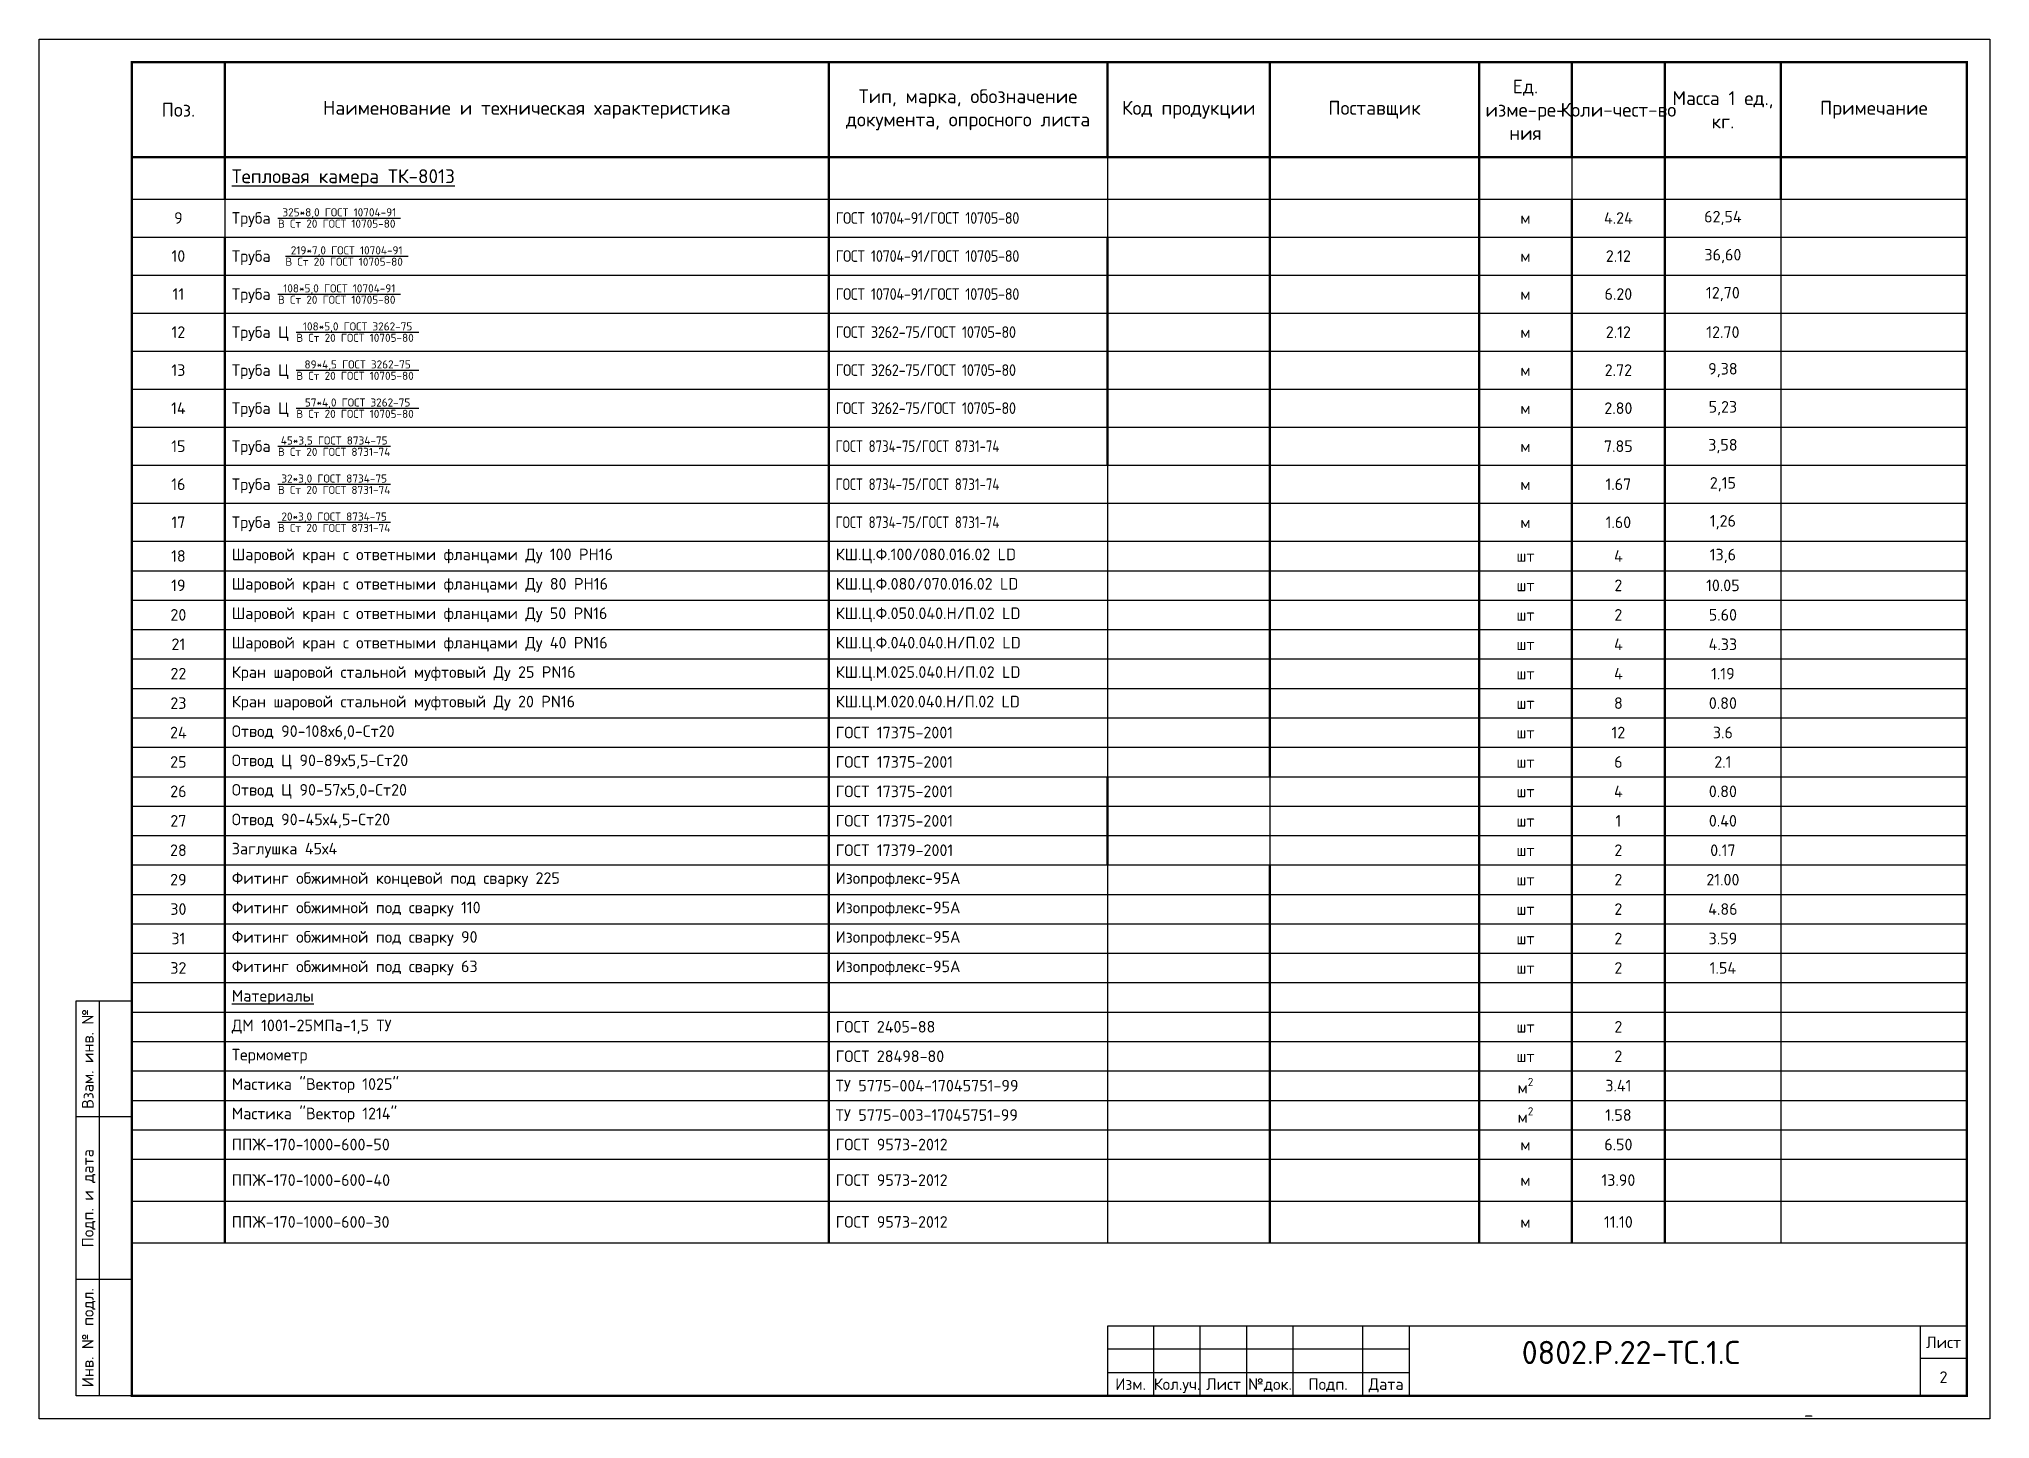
# Model space of a CAD drawing. Header units: millimetres. Extents: x 1114 to 8235, y 637 to 5441.
# Drawn here: x 6227 to 6647, y 1175.7 to 1472.7 of the extents above; entities that cross this region are included whole.
import ezdxf
from ezdxf.enums import TextEntityAlignment as Align

# ---------------------------------------------------------------- set-up
doc = ezdxf.new("R2010")
doc.units = ezdxf.units.MM
doc.layers.add('Таблица', color=3, linetype='Continuous', lineweight=30)
doc.styles.add('-ISOCPEUR-', font='isocpeur.ttf')

msp = doc.modelspace()

# ---------------------------------------------------------------- texts
at = {"style": '-ISOCPEUR-'}
for s, p in [('Взам. инв. №', (6237.535, 1253.194)), ('Подп. и дата', (6237.535, 1223.194)), ('Инв. № подл.', (6237.535, 1193.194))]:
    msp.add_text(s, height=2.5, rotation=90, dxfattribs=at).set_placement(p, align=Align.MIDDLE_CENTER)
for s, p in [('Лист', (6637.035, 1192.194)), ('Изм.', (6462.035, 1183.194)), ('Кол.уч.', (6472.035, 1183.194)), ('Лист', (6482.035, 1183.194)), ('№док.', (6492.035, 1183.194)), ('Подп.', (6504.535, 1183.194)), ('Дата', (6517.035, 1183.194))]:
    msp.add_text(s, height=2.5, dxfattribs=at).set_placement(p, align=Align.MIDDLE_CENTER)
at = {"insert": (6546.233, 1192.502), "char_height": 5, "width": 38.55785, "attachment_point": 1, "style": '-ISOCPEUR-'}
msp.add_mtext('0802.Р.22-ТС.1.С', dxfattribs=at)
at = {"style": '-ISOCPEUR-'}
msp.add_attdef('2', text='*', height=2.5, dxfattribs=at).set_placement((6637.035, 1184.694), align=Align.MIDDLE_CENTER)
at = {"style": '-ISOCPEUR-', "flags": 8}
msp.add_attdef('_', text='Формат', height=3, dxfattribs=at).set_placement((6608.007, 1177.949), align=Align.MIDDLE_CENTER)

# ---------------------------------------------------------------- blocks, each defined once
blk = doc.blocks.new('*T269')
at = {"layer": 'Таблица', "color": 7, "lineweight": 50, "transparency": 16777216}
for p, q in [((0, 0), (395, 0)), ((0, 0), (0, -20.43)), ((20, 0), (20, -20.43)), ((150, 0), (150, -20.43)), ((210, 0), (210, -20.43)), ((245, 0), (245, -20.43)), ((290, 0), (290, -20.43)), ((310, 0), (310, -20.43)), ((330, 0), (330, -20.43)), ((355, 0), (355, -20.43)), ((395, 0), (395, -20.43))]:
    blk.add_line(p, q, dxfattribs=at)
at = {"layer": 'Таблица', "color": 0, "lineweight": 50, "transparency": 16777216}
for p, q in [((0, -20.43), (150, -20.43)), ((0, -20.43), (0, -254.09)), ((20, -20.43), (20, -29.43)), ((210, -20.43), (395, -20.43)), ((245, -20.43), (245, -153.76)), ((290, -20.43), (290, -29.43)), ((330, -20.43), (330, -29.43)), ((355, -20.43), (355, -29.43)), ((395, -20.43), (395, -254.09)), ((20, -37.61), (20, -254.09)), ((210, -37.61), (210, -86.72)), ((210, -153.76), (210, -172.76)), ((245, -172.76), (245, -254.09))]:
    blk.add_line(p, q, dxfattribs=at)
at = {"layer": 'Таблица', "color": 0, "linetype": 'ByBlock', "lineweight": 50, "transparency": 16777216}
for p, q in [((150, -20.43), (210, -20.43)), ((150, -20.43), (150, -254.09)), ((290, -29.43), (290, -254.09)), ((310, -29.43), (310, -254.09)), ((330, -29.43), (330, -254.09))]:
    blk.add_line(p, q, dxfattribs=at)
at = {"layer": 'Таблица', "color": 0, "linetype": 'ByBlock', "lineweight": -2, "transparency": 16777216}
for p, q in [((210, -20.43), (210, -37.61)), ((310, -20.43), (310, -29.43)), ((20, -29.43), (20, -37.61)), ((355, -29.43), (355, -254.09)), ((210, -86.72), (210, -153.76)), ((245, -153.76), (245, -172.76)), ((210, -160.09), (245, -160.09)), ((210, -166.43), (245, -166.43)), ((210, -172.76), (245, -172.76)), ((210, -172.76), (210, -254.09)), ((0, -204.43), (20, -204.43)), ((0, -210.76), (20, -210.76)), ((0, -217.09), (20, -217.09)), ((0, -223.43), (20, -223.43)), ((0, -229.76), (20, -229.76)), ((0, -236.09), (20, -236.09)), ((0, -245.09), (20, -245.09)), ((0, -254.09), (20, -254.09))]:
    blk.add_line(p, q, dxfattribs=at)
at = {"layer": 'Таблица', "color": 0, "lineweight": 25, "transparency": 16777216}
for p, q in [((0, -29.43), (20, -29.43)), ((210, -29.43), (290, -29.43)), ((310, -29.43), (395, -29.43)), ((0, -37.61), (20, -37.61)), ((210, -37.61), (245, -37.61)), ((355, -37.61), (395, -37.61)), ((0, -45.8), (20, -45.8)), ((210, -45.8), (245, -45.8)), ((355, -45.8), (395, -45.8)), ((0, -53.98), (20, -53.98)), ((210, -53.98), (245, -53.98)), ((355, -53.98), (395, -53.98)), ((0, -62.17), (20, -62.17)), ((210, -62.17), (245, -62.17)), ((355, -62.17), (395, -62.17)), ((0, -70.35), (20, -70.35)), ((210, -70.35), (245, -70.35)), ((355, -70.35), (395, -70.35)), ((0, -78.54), (20, -78.54)), ((210, -78.54), (245, -78.54)), ((355, -78.54), (395, -78.54)), ((0, -86.72), (20, -86.72)), ((210, -86.72), (245, -86.72)), ((355, -86.72), (395, -86.72)), ((0, -94.91), (20, -94.91)), ((210, -94.91), (245, -94.91)), ((355, -94.91), (395, -94.91)), ((0, -103.09), (20, -103.09)), ((210, -103.09), (245, -103.09)), ((355, -103.09), (395, -103.09)), ((0, -109.43), (20, -109.43)), ((210, -109.43), (245, -109.43)), ((355, -109.43), (395, -109.43)), ((0, -115.76), (20, -115.76)), ((210, -115.76), (245, -115.76)), ((355, -115.76), (395, -115.76)), ((0, -122.09), (20, -122.09)), ((210, -122.09), (245, -122.09)), ((355, -122.09), (395, -122.09)), ((0, -128.43), (20, -128.43)), ((210, -128.43), (245, -128.43)), ((355, -128.43), (395, -128.43)), ((0, -134.76), (20, -134.76)), ((210, -134.76), (245, -134.76)), ((355, -134.76), (395, -134.76)), ((0, -141.09), (20, -141.09)), ((210, -141.09), (245, -141.09)), ((355, -141.09), (395, -141.09)), ((0, -147.43), (20, -147.43)), ((210, -147.43), (245, -147.43)), ((355, -147.43), (395, -147.43)), ((0, -153.76), (20, -153.76)), ((210, -153.76), (245, -153.76)), ((355, -153.76), (395, -153.76)), ((0, -160.09), (20, -160.09)), ((355, -160.09), (395, -160.09)), ((0, -166.43), (20, -166.43)), ((355, -166.43), (395, -166.43)), ((0, -172.76), (20, -172.76)), ((355, -172.76), (395, -172.76)), ((0, -179.09), (20, -179.09)), ((210, -179.09), (245, -179.09)), ((355, -179.09), (395, -179.09)), ((0, -185.43), (20, -185.43)), ((210, -185.43), (245, -185.43)), ((355, -185.43), (395, -185.43)), ((0, -191.76), (20, -191.76)), ((210, -191.76), (245, -191.76)), ((355, -191.76), (395, -191.76)), ((0, -198.09), (20, -198.09)), ((210, -198.09), (245, -198.09)), ((355, -198.09), (395, -198.09)), ((210, -204.43), (245, -204.43)), ((355, -204.43), (395, -204.43)), ((210, -210.76), (245, -210.76)), ((355, -210.76), (395, -210.76)), ((210, -217.09), (245, -217.09)), ((355, -217.09), (395, -217.09)), ((210, -223.43), (245, -223.43)), ((355, -223.43), (395, -223.43)), ((210, -229.76), (245, -229.76)), ((355, -229.76), (395, -229.76)), ((210, -236.09), (245, -236.09)), ((355, -236.09), (395, -236.09)), ((210, -245.09), (245, -245.09)), ((355, -245.09), (395, -245.09)), ((210, -254.09), (245, -254.09)), ((355, -254.09), (395, -254.09))]:
    blk.add_line(p, q, dxfattribs=at)
at = {"layer": 'Таблица', "color": 0, "linetype": 'ByBlock', "lineweight": 25, "transparency": 16777216}
for p, q in [((20, -29.43), (210, -29.43)), ((290, -29.43), (310, -29.43)), ((20, -37.61), (210, -37.61)), ((245, -37.61), (355, -37.61)), ((20, -45.8), (210, -45.8)), ((245, -45.8), (355, -45.8)), ((20, -53.98), (210, -53.98)), ((245, -53.98), (355, -53.98)), ((20, -62.17), (210, -62.17)), ((245, -62.17), (355, -62.17)), ((20, -70.35), (210, -70.35)), ((245, -70.35), (355, -70.35)), ((20, -78.54), (210, -78.54)), ((245, -78.54), (355, -78.54)), ((20, -86.72), (210, -86.72)), ((245, -86.72), (355, -86.72)), ((20, -94.91), (210, -94.91)), ((245, -94.91), (355, -94.91)), ((20, -103.09), (210, -103.09)), ((245, -103.09), (355, -103.09)), ((20, -109.43), (210, -109.43)), ((245, -109.43), (355, -109.43)), ((20, -115.76), (210, -115.76)), ((245, -115.76), (355, -115.76)), ((20, -122.09), (210, -122.09)), ((245, -122.09), (355, -122.09)), ((20, -128.43), (210, -128.43)), ((245, -128.43), (355, -128.43)), ((20, -134.76), (210, -134.76)), ((245, -134.76), (355, -134.76)), ((20, -141.09), (210, -141.09)), ((245, -141.09), (355, -141.09)), ((20, -147.43), (210, -147.43)), ((245, -147.43), (355, -147.43)), ((20, -153.76), (210, -153.76)), ((245, -153.76), (355, -153.76)), ((20, -160.09), (210, -160.09)), ((245, -160.09), (355, -160.09)), ((20, -166.43), (210, -166.43)), ((245, -166.43), (355, -166.43)), ((20, -172.76), (210, -172.76)), ((245, -172.76), (355, -172.76)), ((20, -179.09), (210, -179.09)), ((245, -179.09), (355, -179.09)), ((20, -185.43), (210, -185.43)), ((245, -185.43), (355, -185.43)), ((20, -191.76), (210, -191.76)), ((245, -191.76), (355, -191.76)), ((20, -198.09), (210, -198.09)), ((245, -198.09), (355, -198.09)), ((20, -204.43), (210, -204.43)), ((245, -204.43), (355, -204.43)), ((20, -210.76), (210, -210.76)), ((245, -210.76), (355, -210.76)), ((20, -217.09), (210, -217.09)), ((245, -217.09), (355, -217.09)), ((20, -223.43), (210, -223.43)), ((245, -223.43), (355, -223.43)), ((20, -229.76), (210, -229.76)), ((245, -229.76), (355, -229.76)), ((20, -236.09), (210, -236.09)), ((245, -236.09), (355, -236.09)), ((20, -245.09), (210, -245.09)), ((245, -245.09), (355, -245.09)), ((20, -254.09), (210, -254.09)), ((245, -254.09), (355, -254.09))]:
    blk.add_line(p, q, dxfattribs=at)
at = {"layer": 'Таблица', "color": 7, "transparency": 16777216, "attachment_point": 5, "style": '-ISOCPEUR-'}
for s, insert, char_height, width in [('Ед. изме-ре- ния', (300, -10.22), 3, 17), ('Наименование и техническая характеристика', (85, -10.22), 3, 127), ('Тип, марка, обозначение документа, опросного листа', (180, -10.22), 3, 57), ('Код продукции', (227.5, -10.22), 3, 32), ('Поставщик', (267.5, -10.22), 3, 42), ('Масса 1 ед., кг.', (342.5, -10.22), 3, 22), ('Примечание', (375, -10.22), 3, 37), ('Поз.', (10, -10.22), 3, 17), ('Коли-чест-во', (320, -10.22), 3, 17), ('9', (10, -33.52), 2.5, 17), ('10', (10, -41.71), 2.5, 17), ('11', (10, -49.89), 2.5, 17), ('12', (10, -58.08), 2.5, 17), ('13', (10, -66.26), 2.5, 17), ('14', (10, -74.45), 2.5, 17), ('15', (10, -82.63), 2.5, 17), ('16', (10, -90.82), 2.5, 17), ('17', (10, -99), 2.5, 17), ('18', (10, -106.26), 2.5, 17), ('19', (10, -112.59), 2.5, 17), ('20', (10, -118.93), 2.5, 17), ('21', (10, -125.26), 2.5, 17), ('22', (10, -131.59), 2.5, 17)]:
    blk.add_mtext(s, dxfattribs=dict(at, insert=insert, char_height=char_height, width=width))
at = {"layer": 'Таблица', "color": 0, "transparency": 16777216, "style": '-ISOCPEUR-'}
for s, insert, char_height, width, attachment_point in [('{\\LТепловая камера ТК-8013}', (21.5, -24.93), 3, 127, 4), ('\\A1;Труба {\\H0.7x;\\S325*8,0 ГОСТ 10704-91/В Ст 20 ГОСТ 10705-80 ;}', (21.5, -33.52), 2.5, 127, 4), ('{\\W0.9;\\T0.95;ГОСТ 10704-91/ГОСТ 10705-80}', (151.5, -33.52), 2.5, 57, 4), ('м', (300, -33.52), 2.5, 17, 5), ('4.24', (320, -33.52), 2.5, 17, 5), ('62,54', (342.5, -33.52), 2.5, 22, 5), ('\\A1;Труба  {\\H0.7x;\\S219*7,0 ГОСТ 10704-91/В Ст 20 ГОСТ 10705-80 ;}', (21.5, -41.71), 2.5, 127, 4), ('{\\W0.9;\\T0.95;ГОСТ 10704-91/ГОСТ 10705-80}', (151.5, -41.71), 2.5, 57, 4), ('м', (300, -41.71), 2.5, 17, 5), ('2.12', (320, -41.71), 2.5, 17, 5), ('36,60', (342.5, -41.71), 2.5, 22, 5), ('\\A1;Труба {\\H0.7x;\\S108*5,0 ГОСТ 10704-91/В Ст 20 ГОСТ 10705-80 ;}', (21.5, -49.89), 2.5, 127, 4), ('{\\W0.9;\\T0.95;ГОСТ 10704-91/ГОСТ 10705-80}', (151.5, -49.89), 2.5, 57, 4), ('м', (300, -49.89), 2.5, 17, 5), ('6.20', (320, -49.89), 2.5, 17, 5), ('12,70', (342.5, -49.89), 2.5, 22, 5), ('\\A1;Труба Ц {\\H0.7x;\\S108*5,0 ГОСТ 3262-75/В Ст 20 ГОСТ 10705-80 ;}', (21.5, -58.08), 2.5, 127, 4), ('{\\W0.9;\\T0.95;ГОСТ 3262-75/ГОСТ 10705-80}', (151.5, -58.08), 2.5, 57, 4), ('м', (300, -58.08), 2.5, 17, 5), ('2.12', (320, -58.08), 2.5, 17, 5), ('12.70', (342.5, -58.08), 2.5, 22, 5), ('\\A1;Труба Ц {\\H0.7x;\\S89*4,5 ГОСТ 3262-75/В Ст 20 ГОСТ 10705-80 ;}', (21.5, -66.26), 2.5, 127, 4), ('{\\W0.9;\\T0.95;ГОСТ 3262-75/ГОСТ 10705-80}', (151.5, -66.26), 2.5, 57, 4), ('м', (300, -66.26), 2.5, 17, 5), ('2.72', (320, -66.26), 2.5, 17, 5), ('9,38', (342.5, -66.26), 2.5, 22, 5), ('\\A1;Труба Ц {\\H0.7x;\\S57*4,0 ГОСТ 3262-75/В Ст 20 ГОСТ 10705-80 ;}', (21.5, -74.45), 2.5, 127, 4), ('{\\W0.9;\\T0.95;ГОСТ 3262-75/ГОСТ 10705-80}', (151.5, -74.45), 2.5, 57, 4), ('м', (300, -74.45), 2.5, 17, 5), ('2.80', (320, -74.45), 2.5, 17, 5), ('5,23', (342.5, -74.45), 2.5, 22, 5), ('\\A1;Труба {\\H0.7x;\\S45*3,5 ГОСТ 8734-75/В Ст 20 ГОСТ 8731-74;}', (21.5, -82.63), 2.5, 127, 4), ('{\\W0.8;ГОСТ 8734-75/ГОСТ 8731-74}', (151.5, -82.63), 2.5, 57, 4), ('м', (300, -82.63), 2.5, 17, 5), ('7.85', (320, -82.63), 2.5, 17, 5), ('3,58', (342.5, -82.63), 2.5, 22, 5), ('\\A1;Труба {\\H0.7x;\\S32*3,0 ГОСТ 8734-75/В Ст 20 ГОСТ 8731-74;}', (21.5, -90.82), 2.5, 127, 4), ('{\\W0.8;ГОСТ 8734-75/ГОСТ 8731-74}', (151.5, -90.82), 2.5, 57, 4), ('м', (300, -90.82), 2.5, 17, 5), ('1.67', (320, -90.82), 2.5, 17, 5), ('2,15', (342.5, -90.82), 2.5, 22, 5), ('\\A1;Труба {\\H0.7x;\\S20*3,0 ГОСТ 8734-75/В Ст 20 ГОСТ 8731-74;}', (21.5, -99), 2.5, 127, 4), ('{\\W0.8;ГОСТ 8734-75/ГОСТ 8731-74}', (151.5, -99), 2.5, 57, 4), ('м', (300, -99), 2.5, 17, 5), ('1.60', (320, -99), 2.5, 17, 5), ('1,26', (342.5, -99), 2.5, 22, 5), ('Шаровой кран с ответными фланцами Ду 100 РН16', (21.5, -106.26), 2.5, 127, 4), ('КШ.Ц.Ф.100/080.016.02 LD', (151.5, -106.26), 2.5, 57, 4), ('13,6', (342.5, -106.26), 2.5, 22, 5), ('шт', (300, -106.26), 2.5, 17, 5), ('4', (320, -106.26), 2.5, 17, 5), ('Шаровой кран с ответными фланцами Ду 80 РН16', (21.5, -112.59), 2.5, 127, 4), ('КШ.Ц.Ф.080/070.016.02 LD', (151.5, -112.59), 2.5, 57, 4), ('шт', (300, -112.59), 2.5, 17, 5), ('2', (320, -112.59), 2.5, 17, 5), ('10.05', (342.5, -112.59), 2.5, 22, 5), ('Шаровой кран с ответными фланцами Ду 50 PN16^J', (21.5, -118.93), 2.5, 127, 4), ('КШ.Ц.Ф.050.040.Н/П.02 LD^J', (151.5, -118.93), 2.5, 57, 4), ('шт', (300, -118.93), 2.5, 17, 5), ('2', (320, -118.93), 2.5, 17, 5), ('5.60', (342.5, -118.93), 2.5, 22, 5), ('Шаровой кран с ответными фланцами Ду 40 PN16^J', (21.5, -125.26), 2.5, 127, 4), ('КШ.Ц.Ф.040.040.Н/П.02 LD^J', (151.5, -125.26), 2.5, 57, 4), ('шт', (300, -125.26), 2.5, 17, 5), ('4', (320, -125.26), 2.5, 17, 5), ('4.33', (342.5, -125.26), 2.5, 22, 5), ('Кран шаровой стальной муфтовый Ду 25 PN16^J', (21.5, -131.59), 2.5, 127, 4), ('КШ.Ц.М.025.040.Н/П.02 LD^J', (151.5, -131.59), 2.5, 57, 4), ('шт', (300, -131.59), 2.5, 17, 5), ('4', (320, -131.59), 2.5, 17, 5), ('1.19', (342.5, -131.59), 2.5, 22, 5), ('23', (10, -137.93), 2.5, 17, 5), ('Кран шаровой стальной муфтовый Ду 20 PN16^J', (21.5, -137.93), 2.5, 127, 4), ('КШ.Ц.М.020.040.Н/П.02 LD^J', (151.5, -137.93), 2.5, 57, 4), ('шт', (300, -137.93), 2.5, 17, 5), ('8', (320, -137.93), 2.5, 17, 5), ('0.80', (342.5, -137.93), 2.5, 22, 5), ('Отвод 90-108х6,0-Ст20', (21.5, -144.26), 2.5, 127, 4), ('24', (10, -144.26), 2.5, 17, 5), ('ГОСТ 17375-2001', (151.5, -144.26), 2.5, 57, 4), ('шт', (300, -144.26), 2.5, 17, 5), ('12', (320, -144.26), 2.5, 17, 5), ('3.6', (342.5, -144.26), 2.5, 22, 5), ('25', (10, -150.59), 2.5, 17, 5), ('Отвод Ц 90-89х5,5-Ст20', (21.5, -150.59), 2.5, 127, 4), ('ГОСТ 17375-2001', (151.5, -150.59), 2.5, 57, 4), ('шт', (300, -150.59), 2.5, 17, 5), ('6', (320, -150.59), 2.5, 17, 5), ('2.1', (342.5, -150.59), 2.5, 22, 5), ('Отвод Ц 90-57х5,0-Ст20', (21.5, -156.93), 2.5, 127, 4), ('26', (10, -156.93), 2.5, 17, 5), ('ГОСТ 17375-2001', (151.5, -156.93), 2.5, 57, 4), ('шт', (300, -156.93), 2.5, 17, 5), ('4', (320, -156.93), 2.5, 17, 5), ('0.80', (342.5, -156.93), 2.5, 22, 5), ('27', (10, -163.26), 2.5, 17, 5), ('Отвод 90-45х4,5-Ст20', (21.5, -163.26), 2.5, 127, 4), ('ГОСТ 17375-2001', (151.5, -163.26), 2.5, 57, 4), ('шт', (300, -163.26), 2.5, 17, 5), ('1', (320, -163.26), 2.5, 17, 5), ('0.40', (342.5, -163.26), 2.5, 22, 5), ('Заглушка 45х4', (21.5, -169.59), 2.5, 127, 4), ('28', (10, -169.59), 2.5, 17, 5), ('ГОСТ 17379-2001', (151.5, -169.59), 2.5, 57, 4), ('шт', (300, -169.59), 2.5, 17, 5), ('2', (320, -169.59), 2.5, 17, 5), ('0.17', (342.5, -169.59), 2.5, 22, 5), ('29', (10, -175.93), 2.5, 17, 5), ('Фитинг обжимной концевой под сварку 225', (21.5, -175.93), 2.5, 127, 4), ('Изопрофлекс-95А', (151.5, -175.93), 2.5, 57, 4), ('шт', (300, -175.93), 2.5, 17, 5), ('2', (320, -175.93), 2.5, 17, 5), ('21.00', (342.5, -175.93), 2.5, 22, 5), ('30', (10, -182.26), 2.5, 17, 5), ('Фитинг обжимной под сварку 110', (21.5, -182.26), 2.5, 127, 4), ('Изопрофлекс-95А', (151.5, -182.26), 2.5, 57, 4), ('шт', (300, -182.26), 2.5, 17, 5), ('2', (320, -182.26), 2.5, 17, 5), ('4.86', (342.5, -182.26), 2.5, 22, 5), ('31', (10, -188.59), 2.5, 17, 5), ('Фитинг обжимной под сварку 90', (21.5, -188.59), 2.5, 127, 4), ('Изопрофлекс-95А', (151.5, -188.59), 2.5, 57, 4), ('шт', (300, -188.59), 2.5, 17, 5), ('2', (320, -188.59), 2.5, 17, 5), ('3.59', (342.5, -188.59), 2.5, 22, 5), ('32', (10, -194.93), 2.5, 17, 5), ('Фитинг обжимной под сварку 63', (21.5, -194.93), 2.5, 127, 4), ('Изопрофлекс-95А', (151.5, -194.93), 2.5, 57, 4), ('шт', (300, -194.93), 2.5, 17, 5), ('2', (320, -194.93), 2.5, 17, 5), ('1.54', (342.5, -194.93), 2.5, 22, 5), ('{\\LМатериалы}', (21.5, -201.26), 2.5, 127, 4), ('ДМ 1001-25МПа-1,5 ТУ', (21.5, -207.59), 2.5, 127, 4), ('ГОСТ 2405-88', (151.5, -207.59), 2.5, 57, 4), ('шт', (300, -207.59), 2.5, 17, 5), ('2', (320, -207.59), 2.5, 17, 5), ('Термометр', (21.5, -213.93), 2.5, 127, 4), ('ГОСТ 28498-80', (151.5, -213.93), 2.5, 57, 4), ('шт', (300, -213.93), 2.5, 17, 5), ('2', (320, -213.93), 2.5, 17, 5), ('Мастика "Вектор 1025"', (21.5, -220.26), 2.5, 127, 4), ('ТУ 5775-004-17045751-99', (151.5, -220.26), 2.5, 57, 4), ('\\A1;м{\\H0.7x;\\S2^ ;}', (300, -220.26), 2.5, 17, 5), ('3.41', (320, -220.26), 2.5, 17, 5), ('Мастика "Вектор 1214"', (21.5, -226.59), 2.5, 127, 4), ('ТУ 5775-003-17045751-99', (151.5, -226.59), 2.5, 57, 4), ('\\A1;м{\\H0.7x;\\S2^ ;}', (300, -226.59), 2.5, 17, 5), ('1.58', (320, -226.59), 2.5, 17, 5), ('ППЖ-170-1000-600-50', (21.5, -232.93), 2.5, 127, 4), ('ГОСТ 9573-2012', (151.5, -232.93), 2.5, 57, 4), ('м', (300, -232.93), 2.5, 17, 5), ('6.50', (320, -232.93), 2.5, 17, 5), ('ППЖ-170-1000-600-40', (21.5, -240.59), 2.5, 127, 4), ('ГОСТ 9573-2012', (151.5, -240.59), 2.5, 57, 4), ('13.90', (320, -240.59), 2.5, 17, 5), ('м', (300, -240.59), 2.5, 17, 5), ('ППЖ-170-1000-600-30', (21.5, -249.59), 2.5, 127, 4), ('ГОСТ 9573-2012', (151.5, -249.59), 2.5, 57, 4), ('м', (300, -249.59), 2.5, 17, 5), ('11.10', (320, -249.59), 2.5, 17, 5)]:
    blk.add_mtext(s, dxfattribs=dict(at, insert=insert, char_height=char_height, width=width, attachment_point=attachment_point))

# ---------------------------------------------------------------- linework, layer by layer
for p, q in [((6240.035, 1180.694), (6240.035, 1265.694)), ((6247.035, 1240.694), (6235.035, 1240.694)), ((6247.035, 1205.694), (6235.035, 1205.694)), ((6467.035, 1180.694), (6467.035, 1195.694)), ((6477.035, 1180.694), (6477.035, 1195.694)), ((6487.035, 1180.694), (6487.035, 1195.694)), ((6497.035, 1180.694), (6497.035, 1195.694)), ((6512.035, 1180.694), (6512.035, 1195.694)), ((6522.035, 1180.694), (6522.035, 1195.694)), ((6632.035, 1195.694), (6632.035, 1180.694)), ((6522.035, 1190.694), (6457.035, 1190.694)), ((6642.035, 1188.694), (6632.035, 1188.694)), ((6457.035, 1185.694), (6522.035, 1185.694))]:
    msp.add_line(p, q)
for points in [[(6227.035, 1472.694), (6647.035, 1472.694), (6647.035, 1175.694), (6227.035, 1175.694)], [(6247.035, 1180.694), (6235.035, 1180.694), (6235.035, 1265.694), (6247.035, 1265.694)], [(6457.035, 1180.694), (6642.035, 1180.694), (6642.035, 1195.694), (6457.035, 1195.694)]]:
    msp.add_lwpolyline(points, close=True)
at = {"const_width": 0.5}
msp.add_lwpolyline([(6247.035, 1467.694), (6642.035, 1467.694), (6642.035, 1180.694), (6247.035, 1180.694)], close=True, dxfattribs=at)

# ---------------------------------------------------------------- block references
msp.add_blockref('*T269', (6247.035, 1467.694))

msp.set_redraw_order([(e.dxf.handle, doc.entitydb.next_handle()) for e in msp.query("TEXT MTEXT ATTDEF DIMENSION ARC_DIMENSION")])  # texts and dimensions are drawn at this point

doc.saveas('drawing.dxf')
